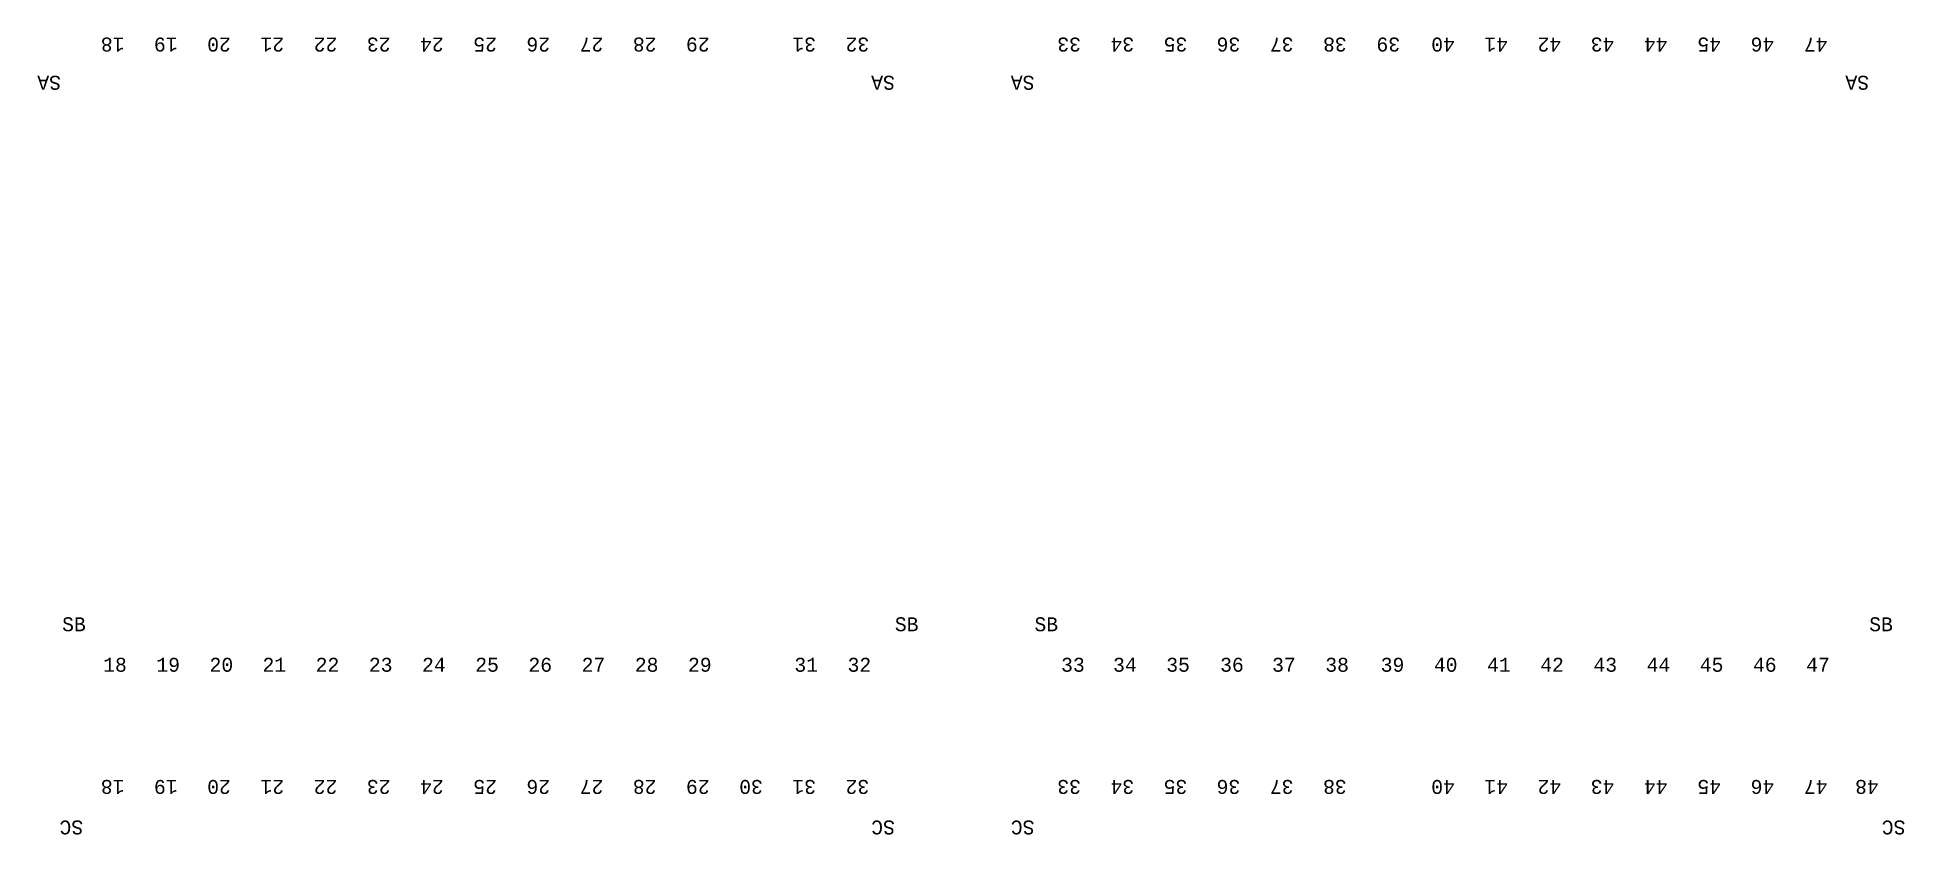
# Model space of a CAD drawing. Header units: millimetres. Extents: x 308165 to 657535, y 5096 to 173229.
# Drawn here: x 603033 to 656538, y 74257 to 97100 of the extents above; entities that cross this region are included whole.
import ezdxf

# ---------------------------------------------------------------- set-up
doc = ezdxf.new("R2010")
doc.units = ezdxf.units.MM
doc.linetypes.add('DASHED', pattern=[0.75, 0.5, -0.25])
doc.layers.add('WF_numbers', color=6, linetype='Continuous')
doc.styles.add('WF_txt', font='consola.ttf')

msp = doc.modelspace()

# ---------------------------------------------------------------- texts
at = {"layer": 'WF_numbers', "linetype": 'DASHED', "char_height": 400, "attachment_point": 1, "rotation": 180, "style": 'WF_txt'}
for s, insert in [('18', (605529, 96694)), ('19', (607053, 96694)), ('20', (608577, 96694)), ('21', (610106, 96694)), ('22', (611630, 96694)), ('23', (613154, 96694)), ('24', (614678, 96694)), ('25', (616202, 96694)), ('26', (617726, 96694)), ('27', (619250, 96694)), ('28', (620774, 96694)), ('29', (622298, 96694)), ('31', (625346, 96694)), ('32', (626870, 96694)), ('33', (632937, 96694)), ('34', (634461, 96694)), ('35', (635985, 96694)), ('36', (637503, 96694)), ('37', (639027, 96694)), ('38', (640551, 96694)), ('39', (642083, 96694)), ('40', (643650, 96694)), ('41', (645174, 96694)), ('42', (646698, 96694)), ('43', (648222, 96694)), ('44', (649746, 96694)), ('45', (651277, 96694)), ('46', (652804, 96694)), ('47', (654328, 96694)), ('SA', (603710, 95599, -162219)), ('SA', (627604, 95599, -162219)), ('SA', (631604, 95599, -162219)), ('SA', (655518, 95599, -162219)), ('18', (605529, 75424)), ('19', (607053, 75424)), ('20', (608577, 75424)), ('21', (610106, 75424)), ('22', (611630, 75424)), ('23', (613154, 75424)), ('24', (614678, 75424)), ('25', (616202, 75424)), ('26', (617726, 75424)), ('27', (619250, 75424)), ('28', (620774, 75424)), ('29', (622298, 75424)), ('30', (623822, 75424)), ('31', (625346, 75424)), ('32', (626870, 75424)), ('33', (632937, 75424)), ('34', (634461, 75424)), ('35', (635985, 75424)), ('36', (637503, 75424)), ('37', (639027, 75424)), ('38', (640551, 75424)), ('40', (643650, 75424)), ('41', (645174, 75424)), ('42', (646698, 75424)), ('43', (648222, 75424)), ('44', (649746, 75424)), ('45', (651277, 75424)), ('46', (652804, 75424)), ('47', (654328, 75424)), ('48', (655796, 75424)), ('SC', (604346, 74263, -162219)), ('SC', (627604, 74263, -162219)), ('SC', (631604, 74263, -162219)), ('SC', (656560, 74263, -162219))]:
    msp.add_mtext_dynamic_manual_height_columns(s, width=423.53, gutter_width=2118, heights=[0], dxfattribs=dict(at, insert=insert))
at = {"layer": 'WF_numbers', "linetype": 'DASHED', "char_height": 400, "attachment_point": 1, "style": 'WF_txt'}
for s, insert in [('SB', (603743, 80484, -162219)), ('SB', (627604, 80484, -162219)), ('SB', (631604, 80484, -162219)), ('SB', (655523, 80484, -162219)), ('18', (604919, 79324)), ('19', (606443, 79324)), ('20', (607967, 79324)), ('21', (609484, 79324)), ('22', (611008, 79324)), ('23', (612532, 79324)), ('24', (614056, 79324)), ('25', (615580, 79324)), ('26', (617104, 79324)), ('27', (618628, 79324)), ('28', (620152, 79324)), ('29', (621676, 79324)), ('31', (624724, 79324)), ('32', (626248, 79324)), ('33', (632367, 79324)), ('34', (633856, 79324)), ('35', (635380, 79324)), ('36', (636924, 79324)), ('37', (638413, 79324)), ('38', (639937, 79324)), ('39', (641524, 79324)), ('40', (643048, 79324)), ('41', (644572, 79324)), ('42', (646096, 79324)), ('43', (647620, 79324)), ('44', (649144, 79324)), ('45', (650668, 79324)), ('46', (652192, 79324)), ('47', (653716, 79324))]:
    msp.add_mtext_dynamic_manual_height_columns(s, width=423.53, gutter_width=2118, heights=[0], dxfattribs=dict(at, insert=insert))

doc.saveas('drawing.dxf')
